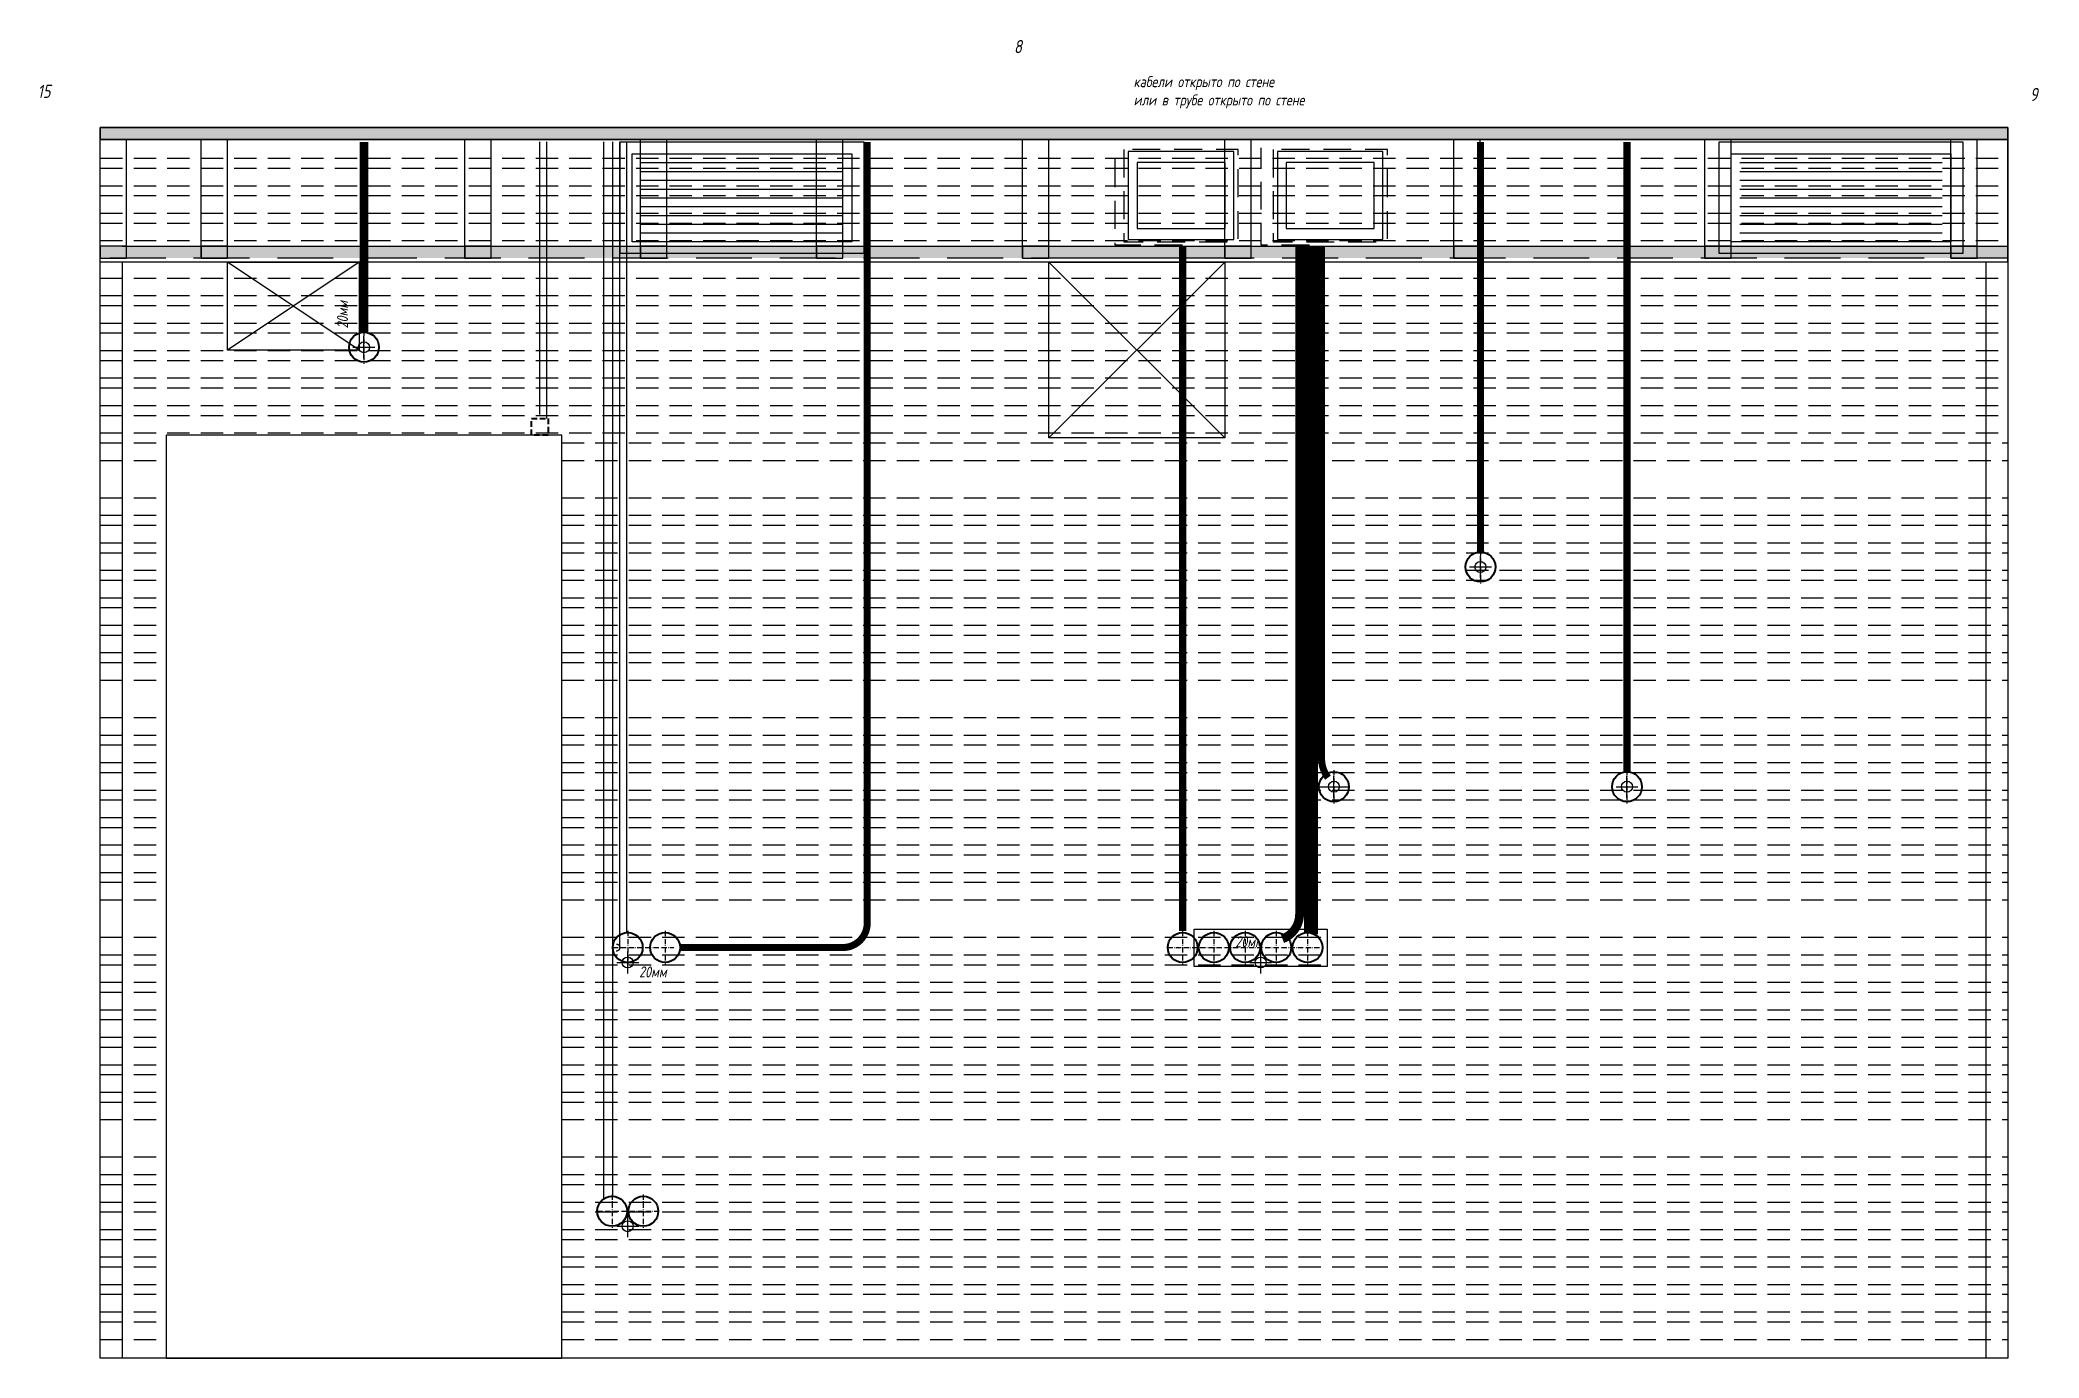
# Model space of a CAD drawing. Header units: millimetres. Extents: x -36531 to 56557, y -58468 to 154.
# Drawn here: x 3849 to 8396, y -31338 to -28339 of the extents above; entities that cross this region are included whole.
import ezdxf
from ezdxf.enums import TextEntityAlignment as Align

# ---------------------------------------------------------------- set-up
doc = ezdxf.new("R2010")
doc.units = ezdxf.units.MM
doc.header["$PDMODE"] = 34
doc.header["$PDSIZE"] = 25
doc.linetypes.add('ACAD_ISO10W100', pattern=[18.5, 12, -3, 0.5, -3])
doc.linetypes.add('DASHED', pattern=[19.05, 12.7, -6.35])
for name, color, linetype in [('01 Черновое', 7, 'Continuous'), ('02 ОВиК', 7, 'Continuous'), ('02 ЭОМ и СС', 7, 'Continuous'), ('03 Потолок', 7, 'Continuous'), ('04 Лючки', 7, 'Continuous'), ('10 Перегородки', 7, 'Continuous'), ('11 Привязка размеры', 7, 'Continuous')]:
    doc.layers.add(name, color=color, linetype=linetype)
doc.layers.add('100 noprint', color=1, linetype='Continuous', plot=False)
doc.styles.add('ГОСТ-ISOCPEUR', font='isocpeui.ttf', dxfattribs={"width": 0.8})

msp = doc.modelspace()

# ---------------------------------------------------------------- texts
at = {"layer": '02 ЭОМ и СС', "insert": (6336.6, -28421.7), "char_height": 25, "width": 466.409, "attachment_point": 1, "style": 'ГОСТ-ISOCPEUR'}
msp.add_mtext('{кабели открыто по стене\\Pили в трубе открыто по стене}', dxfattribs=at)
at = {"layer": '100 noprint', "style": 'ГОСТ-ISOCPEUR', "width": 0.8}
for s, p in [('8', (6073.6, -28354.3)), ('15', (3857.9, -28456.2)), ('9', (8384.7, -28463.3))]:
    msp.add_text(s, height=30, dxfattribs=at).set_placement(p, align=Align.MIDDLE)
at = {"layer": '11 Привязка размеры', "style": 'ГОСТ-ISOCPEUR', "width": 0.8}
msp.add_text('20мм', height=25, rotation=90, dxfattribs=at).set_placement((4549.4, -28933.1), align=Align.RIGHT)
for p in [(6630.7, -30403.7), (5274.2, -30472.3)]:
    msp.add_text('20мм', height=25, dxfattribs=at).set_placement(p, align=Align.RIGHT)

# ---------------------------------------------------------------- blocks, each defined once
blk = doc.blocks.new('АП 500х200')
at = {"color": 0, "lineweight": -2}
for p, q in [((-507, 207), (-47, 207)), ((-507, 187), (-47, 187)), ((-507, 167), (-47, 167)), ((-507, 147), (-47, 147)), ((-507, 127), (-47, 127)), ((-507, 107), (-47, 107)), ((-507, 87), (-47, 87)), ((-507, 67), (-47, 67)), ((-507, 47), (-47, 47))]:
    blk.add_line(p, q, dxfattribs=at)
for points in [[(-554, 0), (-554, 254), (0, 254), (0, 0)], [(-527, 27), (-527, 227), (-27, 227), (-27, 27)]]:
    blk.add_lwpolyline(points, close=True, dxfattribs=at)

# ---------------------------------------------------------------- hatches: boundary and pattern name
at = {"layer": '03 Потолок', "lineweight": -2}
for color, points in [(9, [(8325.7, -28565.4), (8325.7, -28538.4), (3985.7, -28538.4), (3985.7, -28565.4)]), (252, [(4045.7, -28835.4), (4045.7, -28808.4), (3985.7, -28808.4), (3985.7, -28835.4)]), (252, [(4274.9, -28835.4), (4274.9, -28808.4), (4214.9, -28808.4), (4214.9, -28835.4)]), (252, [(4874.9, -28835.4), (4874.9, -28808.4), (4814.9, -28808.4), (4814.9, -28835.4)]), (252, [(5274.9, -28835.4), (5274.9, -28808.4), (5214.9, -28808.4), (5214.9, -28835.4)]), (252, [(5674.9, -28835.4), (5674.9, -28808.4), (5614.9, -28808.4), (5614.9, -28835.4)]), (252, [(6143.9, -28835.4), (6143.9, -28808.4), (6083.9, -28808.4), (6083.9, -28835.4)]), (252, [(6603.9, -28835.4), (6603.9, -28808.4), (6543.9, -28808.4), (6543.9, -28835.4)]), (252, [(7124.9, -28835.4), (7124.9, -28808.4), (7064.9, -28808.4), (7064.9, -28835.4)]), (252, [(7695.9, -28835.4), (7695.9, -28808.4), (7635.9, -28808.4), (7635.9, -28835.4)]), (252, [(8255.9, -28835.4), (8255.9, -28808.4), (8195.9, -28808.4), (8195.9, -28835.4)])]:
    msp.add_hatch(color=color, dxfattribs=at).paths.add_polyline_path(points)
h = msp.add_hatch(color=9, dxfattribs=at)
h.paths.add_polyline_path([(4214.9, -28835.4), (4214.9, -28808.4), (4045.7, -28808.4), (4045.7, -28835.4)])
h.paths.add_polyline_path([(4814.9, -28835.4), (4814.9, -28808.4), (4274.9, -28808.4), (4274.9, -28835.4)])
h.paths.add_polyline_path([(5214.9, -28835.4), (5214.9, -28808.4), (4874.9, -28808.4), (4874.9, -28835.4)])
h.paths.add_polyline_path([(5614.9, -28835.4), (5614.9, -28808.4), (5274.9, -28808.4), (5274.9, -28835.4)])
h.paths.add_polyline_path([(6083.9, -28835.4), (6083.9, -28808.4), (5674.9, -28808.4), (5674.9, -28835.4)])
h.paths.add_polyline_path([(6543.9, -28835.4), (6543.9, -28808.4), (6143.9, -28808.4), (6143.9, -28835.4)])
h.paths.add_polyline_path([(7064.9, -28835.4), (7064.9, -28808.4), (6603.9, -28808.4), (6603.9, -28835.4)])
h.paths.add_polyline_path([(7635.9, -28835.4), (7635.9, -28808.4), (7124.9, -28808.4), (7124.9, -28835.4)])
h.paths.add_polyline_path([(8195.9, -28835.4), (8195.9, -28808.4), (7695.9, -28808.4), (7695.9, -28835.4)])
h.paths.add_polyline_path([(8325.7, -28835.4), (8325.7, -28808.4), (8255.9, -28808.4), (8255.9, -28835.4)])

# ---------------------------------------------------------------- linework, layer by layer
at = {"layer": '01 Черновое'}
for points in [[(3985.7, -31338.4), (3985.7, -28538.4), (8325.7, -28538.4), (8325.7, -31338.4)], [(4135.7, -29238.4), (4135.7, -31338.4), (5035.7, -31338.4), (5035.7, -29238.4)]]:
    msp.add_lwpolyline(points, close=True, dxfattribs=at)
at = {"layer": '02 ОВиК', "color": 5, "linetype": 'DASHED', "ltscale": 5, "flags": 128}
for points in [[(6314.6, -28588.4), (6314.6, -28798.4), (6574.6, -28798.4), (6574.6, -28588.4)], [(6653.9, -28588.4), (6653.9, -28798.4), (6913.9, -28798.4), (6913.9, -28588.4)]]:
    msp.add_lwpolyline(points, close=True, dxfattribs=at)
at = {"layer": '02 ОВиК', "color": 5, "flags": 128}
for points in [[(6324.6, -28593.4), (6324.6, -28793.4), (6564.6, -28793.4), (6564.6, -28593.4)], [(6663.9, -28593.4), (6663.9, -28793.4), (6903.9, -28793.4), (6903.9, -28593.4)], [(6344.6, -28618.4), (6344.6, -28768.4), (6544.6, -28768.4), (6544.6, -28618.4)], [(6683.9, -28618.4), (6683.9, -28768.4), (6883.9, -28768.4), (6883.9, -28618.4)]]:
    msp.add_lwpolyline(points, close=True, dxfattribs=at)
at = {"layer": '02 ЭОМ и СС'}
for p, q in [((4985.7, -29191.4), (4985.7, -28571.4)), ((5001.7, -29200.4), (5001.7, -28571.4))]:
    msp.add_line(p, q, dxfattribs=at)
at = {"layer": '02 ЭОМ и СС', "color": 1}
for p, q in [((5131.7, -30975.9), (5131.7, -28571.4)), ((5151.7, -30970.4), (5151.7, -28571.4))]:
    msp.add_line(p, q, dxfattribs=at)
at = {"layer": '02 ЭОМ и СС', "color": 3}
for p, q in [((5151.7, -30404.4), (5151.7, -28571.4)), ((5167.7, -30404.4), (5167.7, -28571.4)), ((5183.7, -30370.4), (5183.7, -28571.4))]:
    msp.add_line(p, q, dxfattribs=at)
at = {"layer": '02 ЭОМ и СС', "color": 5, "const_width": 20, "flags": 128}
msp.add_lwpolyline([(4585.7, -29004.4), (4585.7, -28571.4)], dxfattribs=at)
at = {"layer": '02 ЭОМ и СС', "flags": 128}
msp.add_lwpolyline([(5730.7, -28571.4, 16, 16, 0), (5730.7, -30348.4, 16, 16, -0.414214), (5674.7, -30404.4, 16, 16, 0), (5304.7, -30404.4, 16, 16, 0)], format="xyseb", dxfattribs=at)
at = {"layer": '02 ЭОМ и СС', "linetype": 'DASHED', "ltscale": 5, "flags": 128}
for points in [[(6448, -28806.1), (6294.5, -28806.1), (6294.5, -28584.6)], [(6736.7, -28806.1), (6626.9, -28806.1), (6626.9, -28584.6)]]:
    msp.add_lwpolyline(points, dxfattribs=at)
at = {"layer": '02 ЭОМ и СС', "color": 3, "const_width": 16, "flags": 128}
for points in [[(7125.7, -29504.4), (7125.7, -28571.4)], [(7459.1, -30004.4), (7459.1, -28571.4)]]:
    msp.add_lwpolyline(points, dxfattribs=at)
at = {"layer": '02 ЭОМ и СС', "color": 6, "flags": 128}
msp.add_lwpolyline([(6448.2, -28808.4, 16, 16, 0), (6448.2, -30366.5, 16, 16, 0)], format="xyseb", dxfattribs=at)
at = {"layer": '02 ЭОМ и СС', "color": 1, "flags": 128}
msp.add_lwpolyline([(6714.2, -28808.4, 20, 20, 0), (6714.2, -30328.3, 20, 20, -0.312394), (6675.3, -30384.5, 20, 20, -0.264711)], format="xyseb", dxfattribs=at)
at = {"layer": '02 ЭОМ и СС', "color": 3, "flags": 128}
for points in [[(6732.2, -28808.4, 16, 16, 0), (6732.2, -30370.4, 16, 16, 0)], [(6764.2, -28808.4, 16, 16, 0), (6764.2, -29974.2, 16, 16, 0.163945), (6778.9, -30017.8, 16, 16, 0.039408)]]:
    msp.add_lwpolyline(points, format="xyseb", dxfattribs=at)
at = {"layer": '02 ЭОМ и СС', "color": 111}
msp.add_lwpolyline([(6748.2, -28808.4, 16, 16, 0), (6748.2, -30374.4, 16, 16, 0)], format="xyseb", dxfattribs=at)
at = {"layer": '02 ЭОМ и СС', "linetype": 'DASHED', "lineweight": 40, "flags": 128}
msp.add_lwpolyline([(4966.7, -29238.4), (4966.7, -29200.4), (5004.7, -29200.4), (5004.7, -29238.4)], close=True, dxfattribs=at)
at = {"layer": '02 ЭОМ и СС', "color": 5, "lineweight": 40}
msp.add_circle((4585.7, -29038.4), 34, dxfattribs=at)
at = {"layer": '02 ЭОМ и СС', "color": 3, "lineweight": 40}
for centre in [(7125.7, -29538.4), (6792.3, -30038.4), (7459.1, -30038.4), (5185.7, -30404.4), (6732.2, -30404.4)]:
    msp.add_circle(centre, 34, dxfattribs=at)
at = {"layer": '02 ЭОМ и СС', "lineweight": 40}
msp.add_circle((5270.7, -30404.4), 34, dxfattribs=at)
at = {"layer": '02 ЭОМ и СС', "color": 6, "lineweight": 40}
msp.add_circle((6448.2, -30404.4), 34, dxfattribs=at)
at = {"layer": '02 ЭОМ и СС', "color": 1, "lineweight": 40}
for centre in [(6519.2, -30404.4), (6590.2, -30404.4), (6661.2, -30404.4), (5150.2, -31004.4), (5221.2, -31004.4)]:
    msp.add_circle(centre, 34, dxfattribs=at)
at = {"layer": '02 ЭОМ и СС', "color": 3, "linetype": 'DASHED'}
msp.add_circle((5159.7, -30404.4), 8, dxfattribs=at)
at = {"layer": '03 Потолок', "color": 1, "ltscale": 10}
for p, q in [((8325.7, -28538.4), (3985.7, -28538.4)), ((3985.7, -28538.4), (3985.7, -28565.4)), ((8325.7, -28844.9), (8325.7, -28538.4)), ((8325.7, -28565.4), (3985.7, -28565.4)), ((3985.7, -28565.4), (8325.7, -28565.4)), ((3985.7, -28835.4), (3985.7, -28565.4)), ((3985.7, -28847.9), (3985.7, -28565.4)), ((4045.7, -28835.4), (4045.7, -28565.4)), ((4214.9, -28835.4), (4214.9, -28565.4)), ((4274.9, -28835.4), (4274.9, -28565.4)), ((4814.9, -28835.4), (4814.9, -28565.4)), ((4874.9, -28835.4), (4874.9, -28565.4)), ((5214.9, -28835.4), (5214.9, -28565.4)), ((5274.9, -28835.4), (5274.9, -28565.4)), ((5614.9, -28835.4), (5614.9, -28565.4)), ((5674.9, -28835.4), (5674.9, -28565.4)), ((6083.9, -28835.4), (6083.9, -28565.4)), ((6143.9, -28835.4), (6143.9, -28565.4)), ((6543.9, -28835.4), (6543.9, -28565.4)), ((6603.9, -28835.4), (6603.9, -28565.4)), ((7064.9, -28835.4), (7064.9, -28565.4)), ((7124.9, -28835.4), (7124.9, -28565.4)), ((7635.9, -28835.4), (7635.9, -28565.4)), ((7695.9, -28835.4), (7695.9, -28565.4)), ((8195.9, -28835.4), (8195.9, -28565.4)), ((8255.9, -28835.4), (8255.9, -28565.4)), ((4035.7, -28808.4), (8325.7, -28808.4)), ((6543.9, -28835.4), (6143.9, -28835.4))]:
    msp.add_line(p, q, dxfattribs=at)
at = {"layer": '03 Потолок', "color": 1, "linetype": 'DASHED', "ltscale": 10}
for q in [(3985.7, -28835.4), (4035.7, -28835.4)]:
    msp.add_line((8325.7, -28835.4), q, dxfattribs=at)
at = {"layer": '03 Потолок', "color": 1, "lineweight": -2}
msp.add_line((8325.7, -28844.9), (3985.7, -28844.9), dxfattribs=at)
for points in [[(4045.7, -28835.4), (4045.7, -28808.4), (3985.7, -28808.4), (3985.7, -28835.4)], [(4274.9, -28835.4), (4274.9, -28808.4), (4214.9, -28808.4), (4214.9, -28835.4)], [(4874.9, -28835.4), (4874.9, -28808.4), (4814.9, -28808.4), (4814.9, -28835.4)], [(5274.9, -28835.4), (5274.9, -28808.4), (5214.9, -28808.4), (5214.9, -28835.4)], [(5674.9, -28835.4), (5674.9, -28808.4), (5614.9, -28808.4), (5614.9, -28835.4)], [(6143.9, -28835.4), (6143.9, -28808.4), (6083.9, -28808.4), (6083.9, -28835.4)], [(6603.9, -28835.4), (6603.9, -28808.4), (6543.9, -28808.4), (6543.9, -28835.4)], [(7124.9, -28835.4), (7124.9, -28808.4), (7064.9, -28808.4), (7064.9, -28835.4)], [(7695.9, -28835.4), (7695.9, -28808.4), (7635.9, -28808.4), (7635.9, -28835.4)], [(8255.9, -28835.4), (8255.9, -28808.4), (8195.9, -28808.4), (8195.9, -28835.4)]]:
    msp.add_lwpolyline(points, close=True, dxfattribs=at)
at = {"layer": '04 Лючки', "color": 2, "lineweight": -2}
for p, q in [((4574.9, -28844.9), (4274.9, -29044.9)), ((4574.9, -29044.9), (4274.9, -28844.9)), ((6543.9, -29244.9), (6143.9, -28844.9)), ((6143.9, -29244.9), (6543.9, -28844.9))]:
    msp.add_line(p, q, dxfattribs=at)
for points in [[(4274.9, -29044.9), (4274.9, -28844.9), (4574.9, -28844.9), (4574.9, -29044.9)], [(6543.9, -28844.9), (6543.9, -29244.9), (6143.9, -29244.9), (6143.9, -28844.9)]]:
    msp.add_lwpolyline(points, close=True, dxfattribs=at)
at = {"layer": '10 Перегородки', "color": 3, "linetype": 'Continuous', "ltscale": 10}
for p, q in [((4035.7, -28844.9), (4035.7, -31338.4)), ((8275.7, -28844.9), (8275.7, -31338.4))]:
    msp.add_line(p, q, dxfattribs=at)
at = {"layer": '100 noprint', "linetype": 'DASHED', "ltscale": 4}
for p, q in [((3985.7, -28608.4), (8325.7, -28608.4)), ((3985.7, -28630.9), (8325.7, -28630.9)), ((3985.7, -28670.9), (8325.7, -28670.9)), ((3985.7, -28693.4), (8325.7, -28693.4)), ((3985.7, -28733.4), (8325.7, -28733.4)), ((3985.7, -28755.9), (8325.7, -28755.9)), ((3985.7, -28795.9), (8325.7, -28795.9)), ((3985.7, -28880.9), (8325.7, -28880.9)), ((3985.7, -28920.9), (8325.7, -28920.9)), ((3985.7, -28943.4), (8325.7, -28943.4)), ((3985.7, -28983.4), (8325.7, -28983.4)), ((3985.7, -29005.9), (8325.7, -29005.9)), ((3985.7, -29045.9), (8325.7, -29045.9)), ((3985.7, -29068.4), (8325.7, -29068.4)), ((3985.7, -29108.4), (8325.7, -29108.4)), ((3985.7, -29130.9), (8325.7, -29130.9)), ((3985.7, -29170.9), (8325.7, -29170.9)), ((3985.7, -29193.4), (8325.7, -29193.4)), ((3985.7, -29233.4), (8325.7, -29233.4)), ((3985.7, -29255.9), (4135.7, -29255.9)), ((5035.7, -29255.9), (8325.7, -29255.9)), ((3985.7, -29295.9), (4135.7, -29295.9)), ((5035.7, -29295.9), (8325.7, -29295.9)), ((3985.7, -29380.9), (4135.7, -29380.9)), ((3985.7, -29420.9), (4135.7, -29420.9)), ((5035.7, -29380.9), (8325.7, -29380.9)), ((5035.7, -29420.9), (8325.7, -29420.9)), ((3985.7, -29443.4), (4135.7, -29443.4)), ((5035.7, -29443.4), (8325.7, -29443.4)), ((3985.7, -29483.4), (4135.7, -29483.4)), ((3985.7, -29505.9), (4135.7, -29505.9)), ((5035.7, -29483.4), (8325.7, -29483.4)), ((5035.7, -29505.9), (8325.7, -29505.9)), ((3985.7, -29545.9), (4135.7, -29545.9)), ((5035.7, -29545.9), (8325.7, -29545.9)), ((3985.7, -29568.4), (4135.7, -29568.4)), ((5035.7, -29568.4), (8325.7, -29568.4)), ((3985.7, -29608.4), (4135.7, -29608.4)), ((3985.7, -29630.9), (4135.7, -29630.9)), ((5035.7, -29608.4), (8325.7, -29608.4)), ((5035.7, -29630.9), (8325.7, -29630.9)), ((3985.7, -29670.9), (4135.7, -29670.9)), ((3985.7, -29693.4), (4135.7, -29693.4)), ((5035.7, -29670.9), (8325.7, -29670.9)), ((5035.7, -29693.4), (8325.7, -29693.4)), ((3985.7, -29733.4), (4135.7, -29733.4)), ((5035.7, -29733.4), (8325.7, -29733.4)), ((3985.7, -29755.9), (4135.7, -29755.9)), ((5035.7, -29755.9), (8325.7, -29755.9)), ((3985.7, -29795.9), (4135.7, -29795.9)), ((5035.7, -29795.9), (8325.7, -29795.9)), ((3985.7, -29880.9), (4135.7, -29880.9)), ((3985.7, -29920.9), (4135.7, -29920.9)), ((5035.7, -29880.9), (8325.7, -29880.9)), ((5035.7, -29920.9), (8325.7, -29920.9)), ((3985.7, -29943.4), (4135.7, -29943.4)), ((5035.7, -29943.4), (8325.7, -29943.4)), ((3985.7, -29983.4), (4135.7, -29983.4)), ((3985.7, -30005.9), (4135.7, -30005.9)), ((5035.7, -29983.4), (8325.7, -29983.4)), ((5035.7, -30005.9), (8325.7, -30005.9)), ((3985.7, -30045.9), (4135.7, -30045.9)), ((5035.7, -30045.9), (8325.7, -30045.9)), ((3985.7, -30068.4), (4135.7, -30068.4)), ((5035.7, -30068.4), (8325.7, -30068.4)), ((3985.7, -30108.4), (4135.7, -30108.4)), ((3985.7, -30130.9), (4135.7, -30130.9)), ((5035.7, -30108.4), (8325.7, -30108.4)), ((5035.7, -30130.9), (8325.7, -30130.9)), ((3985.7, -30170.9), (4135.7, -30170.9)), ((3985.7, -30193.4), (4135.7, -30193.4)), ((5035.7, -30170.9), (8325.7, -30170.9)), ((5035.7, -30193.4), (8325.7, -30193.4)), ((3985.7, -30233.4), (4135.7, -30233.4)), ((5035.7, -30233.4), (8325.7, -30233.4)), ((3985.7, -30255.9), (4135.7, -30255.9)), ((5035.7, -30255.9), (8325.7, -30255.9)), ((3985.7, -30295.9), (4135.7, -30295.9)), ((5035.7, -30295.9), (8325.7, -30295.9)), ((3985.7, -30380.9), (4135.7, -30380.9)), ((3985.7, -30420.9), (4135.7, -30420.9)), ((5035.7, -30380.9), (8325.7, -30380.9)), ((5035.7, -30420.9), (8325.7, -30420.9)), ((3985.7, -30443.4), (4135.7, -30443.4)), ((5035.7, -30443.4), (8325.7, -30443.4)), ((3985.7, -30483.4), (4135.7, -30483.4)), ((3985.7, -30505.9), (4135.7, -30505.9)), ((5035.7, -30483.4), (8325.7, -30483.4)), ((5035.7, -30505.9), (8325.7, -30505.9)), ((3985.7, -30545.9), (4135.7, -30545.9)), ((5035.7, -30545.9), (8325.7, -30545.9)), ((3985.7, -30568.4), (4135.7, -30568.4)), ((5035.7, -30568.4), (8325.7, -30568.4)), ((3985.7, -30608.4), (4135.7, -30608.4)), ((3985.7, -30630.9), (4135.7, -30630.9)), ((5035.7, -30608.4), (8325.7, -30608.4)), ((5035.7, -30630.9), (8325.7, -30630.9)), ((3985.7, -30670.9), (4135.7, -30670.9)), ((3985.7, -30693.4), (4135.7, -30693.4)), ((5035.7, -30670.9), (8325.7, -30670.9)), ((5035.7, -30693.4), (8325.7, -30693.4)), ((3985.7, -30733.4), (4135.7, -30733.4)), ((5035.7, -30733.4), (8325.7, -30733.4)), ((3985.7, -30755.9), (4135.7, -30755.9)), ((5035.7, -30755.9), (8325.7, -30755.9)), ((3985.7, -30795.9), (4135.7, -30795.9)), ((5035.7, -30795.9), (8325.7, -30795.9)), ((3985.7, -30880.9), (4135.7, -30880.9)), ((3985.7, -30920.9), (4135.7, -30920.9)), ((5035.7, -30880.9), (8325.7, -30880.9)), ((5035.7, -30920.9), (8325.7, -30920.9)), ((3985.7, -30943.4), (4135.7, -30943.4)), ((5035.7, -30943.4), (8325.7, -30943.4)), ((3985.7, -30983.4), (4135.7, -30983.4)), ((3985.7, -31005.9), (4135.7, -31005.9)), ((5035.7, -30983.4), (8325.7, -30983.4)), ((5035.7, -31005.9), (8325.7, -31005.9)), ((3985.7, -31045.9), (4135.7, -31045.9)), ((5035.7, -31045.9), (8325.7, -31045.9)), ((3985.7, -31068.4), (4135.7, -31068.4)), ((5035.7, -31068.4), (8325.7, -31068.4)), ((3985.7, -31108.4), (4135.7, -31108.4)), ((3985.7, -31130.9), (4135.7, -31130.9)), ((5035.7, -31108.4), (8325.7, -31108.4)), ((5035.7, -31130.9), (8325.7, -31130.9)), ((3985.7, -31170.9), (4135.7, -31170.9)), ((3985.7, -31193.4), (4135.7, -31193.4)), ((5035.7, -31170.9), (8325.7, -31170.9)), ((5035.7, -31193.4), (8325.7, -31193.4)), ((3985.7, -31233.4), (4135.7, -31233.4)), ((5035.7, -31233.4), (8325.7, -31233.4)), ((3985.7, -31255.9), (4135.7, -31255.9)), ((5035.7, -31255.9), (8325.7, -31255.9)), ((3985.7, -31295.9), (4135.7, -31295.9)), ((5035.7, -31295.9), (8325.7, -31295.9))]:
    msp.add_line(p, q, dxfattribs=at)
at = {"layer": '100 noprint', "color": 2, "lineweight": -2}
msp.add_lwpolyline([(6474.2, -30447.8), (6474.2, -30362.8), (6777.2, -30362.8), (6777.2, -30447.8)], close=True, dxfattribs=at)
at = {"layer": '11 Привязка размеры', "linetype": 'ACAD_ISO10W100'}
for p, q in [((4585.7, -29000.5), (4585.7, -29076.3)), ((7125.7, -29500.5), (7125.7, -29576.3)), ((7125.7, -29500.5), (7125.7, -29576.3)), ((6792.3, -30000.5), (6792.3, -30076.3)), ((6792.3, -30000.5), (6792.3, -30076.3)), ((7459.1, -30000.5), (7459.1, -30076.3)), ((7459.1, -30000.5), (7459.1, -30076.3)), ((6758.3, -30038.4), (6826.3, -30038.4)), ((5185.7, -30366.5), (5185.7, -30442.3)), ((5270.7, -30366.5), (5270.7, -30442.3)), ((6448.2, -30366.5), (6448.2, -30442.3)), ((6519.2, -30366.5), (6519.2, -30442.3)), ((6590.2, -30366.5), (6590.2, -30442.3)), ((6661.2, -30366.5), (6661.2, -30442.3)), ((6732.2, -30366.5), (6732.2, -30442.3)), ((5151.7, -30404.4), (5290.7, -30404.4)), ((6414.2, -30404.4), (6766.2, -30404.4)), ((5150.2, -30966.5), (5150.2, -31042.3)), ((5221.2, -30966.5), (5221.2, -31042.3)), ((5116.2, -31004.4), (5255.2, -31004.4))]:
    msp.add_line(p, q, dxfattribs=at)
at = {"layer": '11 Привязка размеры', "lineweight": -2}
for p in [(4585.7, -29038.4), (7125.7, -29538.4), (6792.3, -30038.4), (7459.1, -30038.4), (5185.7, -30438.4), (6625.7, -30438.4), (5185.7, -31038.4)]:
    msp.add_point(p, dxfattribs=at)

# ---------------------------------------------------------------- block references
at = {"layer": '02 ОВиК', "color": 6}
for p in [(5722.7, -28825.4), (8222.9, -28825.4)]:
    msp.add_blockref('АП 500х200', p, dxfattribs=at)

msp.set_redraw_order([(e.dxf.handle, doc.entitydb.next_handle()) for e in msp.query("TEXT MTEXT ATTDEF DIMENSION ARC_DIMENSION")])  # texts and dimensions are drawn at this point

doc.saveas('drawing.dxf')
